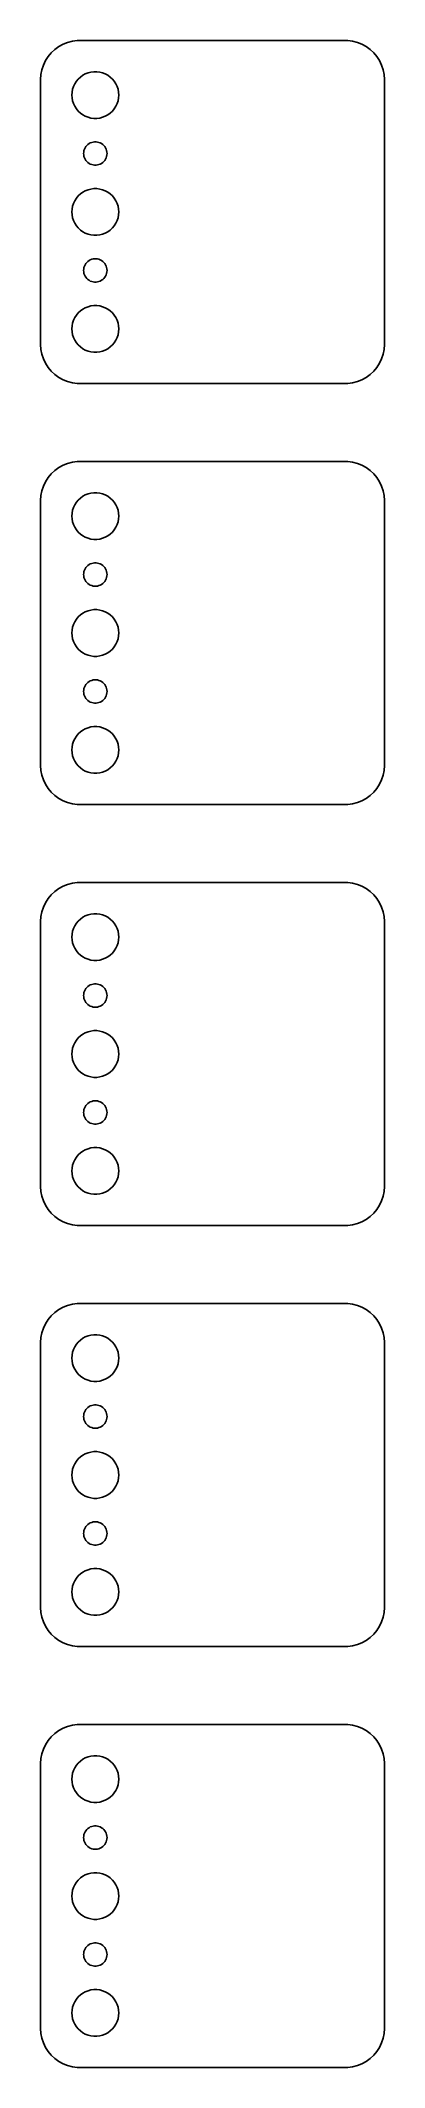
# Model space of a CAD drawing. Header units: metres. Extents: x -22 to 22, y 248 to 508.
import ezdxf

# ---------------------------------------------------------------- set-up
doc = ezdxf.new("R2010")
doc.units = ezdxf.units.M

msp = doc.modelspace()

# ---------------------------------------------------------------- linework, layer by layer
for p, q in [((-19.6791, 507.222), (-20.1871, 506.853)), ((-19.1289, 507.524), (-19.6791, 507.222)), ((-18.5451, 507.755), (-19.1289, 507.524)), ((-17.9369, 507.911), (-18.5451, 507.755)), ((-17.3139, 507.99), (-17.9369, 507.911)), ((17.3139, 507.99), (-17.3139, 507.99)), ((17.9369, 507.911), (17.3139, 507.99)), ((18.5451, 507.755), (17.9369, 507.911)), ((19.1289, 507.524), (18.5451, 507.755)), ((19.6791, 507.222), (19.1289, 507.524)), ((20.1871, 506.853), (19.6791, 507.222)), ((-21.6489, 504.841), (-21.8429, 504.243)), ((-21.3815, 505.409), (-21.6489, 504.841)), ((-21.0451, 505.939), (-21.3815, 505.409)), ((-20.6448, 506.423), (-21.0451, 505.939)), ((-20.1871, 506.853), (-20.6448, 506.423)), ((20.6448, 506.423), (20.1871, 506.853)), ((21.0451, 505.939), (20.6448, 506.423)), ((21.3815, 505.409), (21.0451, 505.939)), ((21.6489, 504.841), (21.3815, 505.409)), ((21.8429, 504.243), (21.6489, 504.841)), ((-21.9606, 503.627), (-22, 503)), ((-22, 503), (-22, 469)), ((-21.8429, 504.243), (-21.9606, 503.627)), ((-17.9057, 501.746), (-17.7893, 502.104)), ((-17.7893, 502.104), (-17.6289, 502.445)), ((-17.6289, 502.445), (-17.427, 502.763)), ((-17.427, 502.763), (-17.1869, 503.054)), ((-17.1869, 503.054), (-16.9123, 503.312)), ((-16.9123, 503.312), (-16.6075, 503.533)), ((-16.6075, 503.533), (-16.2773, 503.714)), ((-16.2773, 503.714), (-15.927, 503.853)), ((-15.927, 503.853), (-15.5621, 503.947)), ((-15.5621, 503.947), (-15.1884, 503.994)), ((-15.1884, 503.994), (-14.8116, 503.994)), ((-14.8116, 503.994), (-14.4379, 503.947)), ((-14.4379, 503.947), (-14.0729, 503.853)), ((-14.0729, 503.853), (-13.7227, 503.714)), ((-13.7227, 503.714), (-13.3925, 503.533)), ((-13.3925, 503.533), (-13.0877, 503.312)), ((-13.0877, 503.312), (-12.8131, 503.054)), ((-12.8131, 503.054), (-12.5729, 502.763)), ((-12.5729, 502.763), (-12.3711, 502.445)), ((-12.3711, 502.445), (-12.2107, 502.104)), ((-12.2107, 502.104), (-12.0942, 501.746)), ((21.9606, 503.627), (21.8429, 504.243)), ((22, 503), (21.9606, 503.627)), ((22, 469), (22, 503)), ((-18, 501), (-17.9763, 501.376)), ((-17.9763, 500.624), (-18, 501)), ((-17.9763, 501.376), (-17.9057, 501.746)), ((-17.9057, 500.254), (-17.9763, 500.624)), ((-17.7893, 499.896), (-17.9057, 500.254)), ((-17.6289, 499.555), (-17.7893, 499.896)), ((-17.427, 499.237), (-17.6289, 499.555)), ((-17.1869, 498.946), (-17.427, 499.237)), ((-12.5729, 499.237), (-12.8131, 498.946)), ((-12.3711, 499.555), (-12.5729, 499.237)), ((-12.2107, 499.896), (-12.3711, 499.555)), ((-12.0942, 500.254), (-12.2107, 499.896)), ((-12.0942, 501.746), (-12.0237, 501.376)), ((-12.0237, 500.624), (-12.0942, 500.254)), ((-12.0237, 501.376), (-12, 501)), ((-12, 501), (-12.0237, 500.624)), ((-16.9123, 498.688), (-17.1869, 498.946)), ((-16.6075, 498.467), (-16.9123, 498.688)), ((-16.2773, 498.286), (-16.6075, 498.467)), ((-15.927, 498.147), (-16.2773, 498.286)), ((-15.5621, 498.053), (-15.927, 498.147)), ((-15.1884, 498.006), (-15.5621, 498.053)), ((-14.8116, 498.006), (-15.1884, 498.006)), ((-14.4379, 498.053), (-14.8116, 498.006)), ((-14.0729, 498.147), (-14.4379, 498.053)), ((-13.7227, 498.286), (-14.0729, 498.147)), ((-13.3925, 498.467), (-13.7227, 498.286)), ((-13.0877, 498.688), (-13.3925, 498.467)), ((-12.8131, 498.946), (-13.0877, 498.688)), ((-16.4529, 493.873), (-16.3947, 494.052)), ((-16.3947, 494.052), (-16.3145, 494.223)), ((-16.3145, 494.223), (-16.2135, 494.382)), ((-16.2135, 494.382), (-16.0934, 494.527)), ((-16.0934, 494.527), (-15.9561, 494.656)), ((-15.9561, 494.656), (-15.8037, 494.766)), ((-15.8037, 494.766), (-15.6387, 494.857)), ((-15.6387, 494.857), (-15.4635, 494.927)), ((-15.4635, 494.927), (-15.2811, 494.973)), ((-15.2811, 494.973), (-15.0942, 494.997)), ((-15.0942, 494.997), (-14.9058, 494.997)), ((-14.9058, 494.997), (-14.7189, 494.973)), ((-14.7189, 494.973), (-14.5365, 494.927)), ((-14.5365, 494.927), (-14.3613, 494.857)), ((-14.3613, 494.857), (-14.1963, 494.766)), ((-14.1963, 494.766), (-14.0439, 494.656)), ((-14.0439, 494.656), (-13.9065, 494.527)), ((-13.9065, 494.527), (-13.7865, 494.382)), ((-13.7865, 494.382), (-13.6855, 494.223)), ((-13.6855, 494.223), (-13.6053, 494.052)), ((-13.6053, 494.052), (-13.5471, 493.873)), ((-16.5, 493.5), (-16.4882, 493.688)), ((-16.4882, 493.312), (-16.5, 493.5)), ((-16.4882, 493.688), (-16.4529, 493.873)), ((-16.4529, 493.127), (-16.4882, 493.312)), ((-16.3947, 492.948), (-16.4529, 493.127)), ((-16.3145, 492.777), (-16.3947, 492.948)), ((-16.2135, 492.618), (-16.3145, 492.777)), ((-16.0934, 492.473), (-16.2135, 492.618)), ((-15.9561, 492.344), (-16.0934, 492.473)), ((-15.8037, 492.234), (-15.9561, 492.344)), ((-15.6387, 492.143), (-15.8037, 492.234)), ((-15.4635, 492.073), (-15.6387, 492.143)), ((-15.2811, 492.027), (-15.4635, 492.073)), ((-15.0942, 492.003), (-15.2811, 492.027)), ((-14.9058, 492.003), (-15.0942, 492.003)), ((-14.7189, 492.027), (-14.9058, 492.003)), ((-14.5365, 492.073), (-14.7189, 492.027)), ((-14.3613, 492.143), (-14.5365, 492.073)), ((-14.1963, 492.234), (-14.3613, 492.143)), ((-14.0439, 492.344), (-14.1963, 492.234)), ((-13.9065, 492.473), (-14.0439, 492.344)), ((-13.7865, 492.618), (-13.9065, 492.473)), ((-13.6855, 492.777), (-13.7865, 492.618)), ((-13.6053, 492.948), (-13.6855, 492.777)), ((-13.5471, 493.127), (-13.6053, 492.948)), ((-13.5471, 493.873), (-13.5118, 493.688)), ((-13.5118, 493.312), (-13.5471, 493.127)), ((-13.5118, 493.688), (-13.5, 493.5)), ((-13.5, 493.5), (-13.5118, 493.312)), ((-16.2773, 488.714), (-15.927, 488.853)), ((-15.927, 488.853), (-15.5621, 488.947)), ((-15.5621, 488.947), (-15.1884, 488.994)), ((-15.1884, 488.994), (-14.8116, 488.994)), ((-14.8116, 488.994), (-14.4379, 488.947)), ((-14.4379, 488.947), (-14.0729, 488.853)), ((-14.0729, 488.853), (-13.7227, 488.714)), ((-18, 486), (-17.9763, 486.376)), ((-17.9763, 486.376), (-17.9057, 486.746)), ((-17.9057, 486.746), (-17.7893, 487.104)), ((-17.7893, 487.104), (-17.6289, 487.445)), ((-17.6289, 487.445), (-17.427, 487.763)), ((-17.427, 487.763), (-17.1869, 488.054)), ((-17.1869, 488.054), (-16.9123, 488.312)), ((-16.9123, 488.312), (-16.6075, 488.533)), ((-16.6075, 488.533), (-16.2773, 488.714)), ((-13.7227, 488.714), (-13.3925, 488.533)), ((-13.3925, 488.533), (-13.0877, 488.312)), ((-13.0877, 488.312), (-12.8131, 488.054)), ((-12.8131, 488.054), (-12.5729, 487.763)), ((-12.5729, 487.763), (-12.3711, 487.445)), ((-12.3711, 487.445), (-12.2107, 487.104)), ((-12.2107, 487.104), (-12.0942, 486.746)), ((-12.0942, 486.746), (-12.0237, 486.376)), ((-12.0237, 486.376), (-12, 486)), ((-17.9763, 485.624), (-18, 486)), ((-17.9057, 485.254), (-17.9763, 485.624)), ((-17.7893, 484.896), (-17.9057, 485.254)), ((-17.6289, 484.555), (-17.7893, 484.896)), ((-17.427, 484.237), (-17.6289, 484.555)), ((-17.1869, 483.946), (-17.427, 484.237)), ((-16.9123, 483.688), (-17.1869, 483.946)), ((-16.6075, 483.467), (-16.9123, 483.688)), ((-13.0877, 483.688), (-13.3925, 483.467)), ((-12.8131, 483.946), (-13.0877, 483.688)), ((-12.5729, 484.237), (-12.8131, 483.946)), ((-12.3711, 484.555), (-12.5729, 484.237)), ((-12.2107, 484.896), (-12.3711, 484.555)), ((-12.0942, 485.254), (-12.2107, 484.896)), ((-12.0237, 485.624), (-12.0942, 485.254)), ((-12, 486), (-12.0237, 485.624)), ((-16.2773, 483.286), (-16.6075, 483.467)), ((-15.927, 483.147), (-16.2773, 483.286)), ((-15.5621, 483.053), (-15.927, 483.147)), ((-15.1884, 483.006), (-15.5621, 483.053)), ((-14.8116, 483.006), (-15.1884, 483.006)), ((-14.4379, 483.053), (-14.8116, 483.006)), ((-14.0729, 483.147), (-14.4379, 483.053)), ((-13.7227, 483.286), (-14.0729, 483.147)), ((-13.3925, 483.467), (-13.7227, 483.286)), ((-16.5, 478.5), (-16.4882, 478.688)), ((-16.4882, 478.312), (-16.5, 478.5)), ((-16.4882, 478.688), (-16.4529, 478.873)), ((-16.4529, 478.873), (-16.3947, 479.052)), ((-16.3947, 479.052), (-16.3145, 479.223)), ((-16.3145, 479.223), (-16.2135, 479.382)), ((-16.2135, 479.382), (-16.0934, 479.527)), ((-16.0934, 479.527), (-15.9561, 479.656)), ((-15.9561, 479.656), (-15.8037, 479.766)), ((-15.8037, 479.766), (-15.6387, 479.857)), ((-15.6387, 479.857), (-15.4635, 479.927)), ((-15.4635, 479.927), (-15.2811, 479.973)), ((-15.2811, 479.973), (-15.0942, 479.997)), ((-15.0942, 479.997), (-14.9058, 479.997)), ((-14.9058, 479.997), (-14.7189, 479.973)), ((-14.7189, 479.973), (-14.5365, 479.927)), ((-14.5365, 479.927), (-14.3613, 479.857)), ((-14.3613, 479.857), (-14.1963, 479.766)), ((-14.1963, 479.766), (-14.0439, 479.656)), ((-14.0439, 479.656), (-13.9065, 479.527)), ((-13.9065, 479.527), (-13.7865, 479.382)), ((-13.7865, 479.382), (-13.6855, 479.223)), ((-13.6855, 479.223), (-13.6053, 479.052)), ((-13.6053, 479.052), (-13.5471, 478.873)), ((-13.5471, 478.873), (-13.5118, 478.688)), ((-13.5118, 478.688), (-13.5, 478.5)), ((-13.5, 478.5), (-13.5118, 478.312)), ((-16.4529, 478.127), (-16.4882, 478.312)), ((-16.3947, 477.948), (-16.4529, 478.127)), ((-16.3145, 477.777), (-16.3947, 477.948)), ((-16.2135, 477.618), (-16.3145, 477.777)), ((-16.0934, 477.473), (-16.2135, 477.618)), ((-15.9561, 477.344), (-16.0934, 477.473)), ((-15.8037, 477.234), (-15.9561, 477.344)), ((-15.6387, 477.143), (-15.8037, 477.234)), ((-15.4635, 477.073), (-15.6387, 477.143)), ((-15.2811, 477.027), (-15.4635, 477.073)), ((-15.0942, 477.003), (-15.2811, 477.027)), ((-14.9058, 477.003), (-15.0942, 477.003)), ((-14.7189, 477.027), (-14.9058, 477.003)), ((-14.5365, 477.073), (-14.7189, 477.027)), ((-14.3613, 477.143), (-14.5365, 477.073)), ((-14.1963, 477.234), (-14.3613, 477.143)), ((-14.0439, 477.344), (-14.1963, 477.234)), ((-13.9065, 477.473), (-14.0439, 477.344)), ((-13.7865, 477.618), (-13.9065, 477.473)), ((-13.6855, 477.777), (-13.7865, 477.618)), ((-13.6053, 477.948), (-13.6855, 477.777)), ((-13.5471, 478.127), (-13.6053, 477.948)), ((-13.5118, 478.312), (-13.5471, 478.127)), ((-17.1869, 473.054), (-16.9123, 473.312)), ((-16.9123, 473.312), (-16.6075, 473.533)), ((-16.6075, 473.533), (-16.2773, 473.714)), ((-16.2773, 473.714), (-15.927, 473.853)), ((-15.927, 473.853), (-15.5621, 473.947)), ((-15.5621, 473.947), (-15.1884, 473.994)), ((-15.1884, 473.994), (-14.8116, 473.994)), ((-14.8116, 473.994), (-14.4379, 473.947)), ((-14.4379, 473.947), (-14.0729, 473.853)), ((-14.0729, 473.853), (-13.7227, 473.714)), ((-13.7227, 473.714), (-13.3925, 473.533)), ((-13.3925, 473.533), (-13.0877, 473.312)), ((-13.0877, 473.312), (-12.8131, 473.054)), ((-18, 471), (-17.9763, 471.376)), ((-17.9763, 470.624), (-18, 471)), ((-17.9763, 471.376), (-17.9057, 471.746)), ((-17.9057, 470.254), (-17.9763, 470.624)), ((-17.9057, 471.746), (-17.7893, 472.104)), ((-17.7893, 472.104), (-17.6289, 472.445)), ((-17.6289, 472.445), (-17.427, 472.763)), ((-17.427, 472.763), (-17.1869, 473.054)), ((-12.8131, 473.054), (-12.5729, 472.763)), ((-12.5729, 472.763), (-12.3711, 472.445)), ((-12.3711, 472.445), (-12.2107, 472.104)), ((-12.2107, 472.104), (-12.0942, 471.746)), ((-12.0942, 471.746), (-12.0237, 471.376)), ((-12.0237, 470.624), (-12.0942, 470.254)), ((-12.0237, 471.376), (-12, 471)), ((-12, 471), (-12.0237, 470.624)), ((-22, 469), (-21.9606, 468.373)), ((-21.9606, 468.373), (-21.8429, 467.757)), ((-17.7893, 469.896), (-17.9057, 470.254)), ((-17.6289, 469.555), (-17.7893, 469.896)), ((-17.427, 469.237), (-17.6289, 469.555)), ((-17.1869, 468.946), (-17.427, 469.237)), ((-16.9123, 468.688), (-17.1869, 468.946)), ((-16.6075, 468.467), (-16.9123, 468.688)), ((-16.2773, 468.286), (-16.6075, 468.467)), ((-15.927, 468.147), (-16.2773, 468.286)), ((-15.5621, 468.053), (-15.927, 468.147)), ((-15.1884, 468.006), (-15.5621, 468.053)), ((-14.8116, 468.006), (-15.1884, 468.006)), ((-14.4379, 468.053), (-14.8116, 468.006)), ((-14.0729, 468.147), (-14.4379, 468.053)), ((-13.7227, 468.286), (-14.0729, 468.147)), ((-13.3925, 468.467), (-13.7227, 468.286)), ((-13.0877, 468.688), (-13.3925, 468.467)), ((-12.8131, 468.946), (-13.0877, 468.688)), ((-12.5729, 469.237), (-12.8131, 468.946)), ((-12.3711, 469.555), (-12.5729, 469.237)), ((-12.2107, 469.896), (-12.3711, 469.555)), ((-12.0942, 470.254), (-12.2107, 469.896)), ((21.8429, 467.757), (21.9606, 468.373)), ((21.9606, 468.373), (22, 469)), ((-21.8429, 467.757), (-21.6489, 467.159)), ((-21.6489, 467.159), (-21.3815, 466.591)), ((-21.3815, 466.591), (-21.0451, 466.061)), ((-21.0451, 466.061), (-20.6448, 465.577)), ((-20.6448, 465.577), (-20.1871, 465.147)), ((20.1871, 465.147), (20.6448, 465.577)), ((20.6448, 465.577), (21.0451, 466.061)), ((21.0451, 466.061), (21.3815, 466.591)), ((21.3815, 466.591), (21.6489, 467.159)), ((21.6489, 467.159), (21.8429, 467.757)), ((-20.1871, 465.147), (-19.6791, 464.778)), ((-19.6791, 464.778), (-19.1289, 464.476)), ((-19.1289, 464.476), (-18.5451, 464.245)), ((-18.5451, 464.245), (-17.9369, 464.089)), ((-17.9369, 464.089), (-17.3139, 464.01)), ((-17.3139, 464.01), (17.3139, 464.01)), ((17.3139, 464.01), (17.9369, 464.089)), ((17.9369, 464.089), (18.5451, 464.245)), ((18.5451, 464.245), (19.1289, 464.476)), ((19.1289, 464.476), (19.6791, 464.778)), ((19.6791, 464.778), (20.1871, 465.147)), ((-20.6448, 452.423), (-21.0451, 451.939)), ((-20.1871, 452.853), (-20.6448, 452.423)), ((-19.6791, 453.222), (-20.1871, 452.853)), ((-19.1289, 453.524), (-19.6791, 453.222)), ((-18.5451, 453.755), (-19.1289, 453.524)), ((-17.9369, 453.911), (-18.5451, 453.755)), ((-17.3139, 453.99), (-17.9369, 453.911)), ((17.3139, 453.99), (-17.3139, 453.99)), ((17.9369, 453.911), (17.3139, 453.99)), ((18.5451, 453.755), (17.9369, 453.911)), ((19.1289, 453.524), (18.5451, 453.755)), ((19.6791, 453.222), (19.1289, 453.524)), ((20.1871, 452.853), (19.6791, 453.222)), ((20.6448, 452.423), (20.1871, 452.853)), ((21.0451, 451.939), (20.6448, 452.423)), ((-21.8429, 450.243), (-21.9606, 449.627)), ((-21.6489, 450.841), (-21.8429, 450.243)), ((-21.3815, 451.409), (-21.6489, 450.841)), ((-21.0451, 451.939), (-21.3815, 451.409)), ((-16.2773, 449.714), (-15.927, 449.853)), ((-15.927, 449.853), (-15.5621, 449.947)), ((-15.5621, 449.947), (-15.1884, 449.994)), ((-15.1884, 449.994), (-14.8116, 449.994)), ((-14.8116, 449.994), (-14.4379, 449.947)), ((-14.4379, 449.947), (-14.0729, 449.853)), ((-14.0729, 449.853), (-13.7227, 449.714)), ((21.3815, 451.409), (21.0451, 451.939)), ((21.6489, 450.841), (21.3815, 451.409)), ((21.8429, 450.243), (21.6489, 450.841)), ((21.9606, 449.627), (21.8429, 450.243)), ((-21.9606, 449.627), (-22, 449)), ((-22, 449), (-22, 415)), ((-18, 447), (-17.9763, 447.376)), ((-17.9763, 447.376), (-17.9057, 447.746)), ((-17.9057, 447.746), (-17.7893, 448.104)), ((-17.7893, 448.104), (-17.6289, 448.445)), ((-17.6289, 448.445), (-17.427, 448.763)), ((-17.427, 448.763), (-17.1869, 449.054)), ((-17.1869, 449.054), (-16.9123, 449.312)), ((-16.9123, 449.312), (-16.6075, 449.533)), ((-16.6075, 449.533), (-16.2773, 449.714)), ((-13.7227, 449.714), (-13.3925, 449.533)), ((-13.3925, 449.533), (-13.0877, 449.312)), ((-13.0877, 449.312), (-12.8131, 449.054)), ((-12.8131, 449.054), (-12.5729, 448.763)), ((-12.5729, 448.763), (-12.3711, 448.445)), ((-12.3711, 448.445), (-12.2107, 448.104)), ((-12.2107, 448.104), (-12.0942, 447.746)), ((-12.0942, 447.746), (-12.0237, 447.376)), ((-12.0237, 447.376), (-12, 447)), ((22, 449), (21.9606, 449.627)), ((22, 415), (22, 449)), ((-17.9763, 446.624), (-18, 447)), ((-17.9057, 446.254), (-17.9763, 446.624)), ((-17.7893, 445.896), (-17.9057, 446.254)), ((-17.6289, 445.555), (-17.7893, 445.896)), ((-17.427, 445.237), (-17.6289, 445.555)), ((-17.1869, 444.946), (-17.427, 445.237)), ((-16.9123, 444.688), (-17.1869, 444.946)), ((-16.6075, 444.467), (-16.9123, 444.688)), ((-13.0877, 444.688), (-13.3925, 444.467)), ((-12.8131, 444.946), (-13.0877, 444.688)), ((-12.5729, 445.237), (-12.8131, 444.946)), ((-12.3711, 445.555), (-12.5729, 445.237)), ((-12.2107, 445.896), (-12.3711, 445.555)), ((-12.0942, 446.254), (-12.2107, 445.896)), ((-12.0237, 446.624), (-12.0942, 446.254)), ((-12, 447), (-12.0237, 446.624)), ((-16.2773, 444.286), (-16.6075, 444.467)), ((-15.927, 444.147), (-16.2773, 444.286)), ((-15.5621, 444.053), (-15.927, 444.147)), ((-15.1884, 444.006), (-15.5621, 444.053)), ((-14.8116, 444.006), (-15.1884, 444.006)), ((-14.4379, 444.053), (-14.8116, 444.006)), ((-14.0729, 444.147), (-14.4379, 444.053)), ((-13.7227, 444.286), (-14.0729, 444.147)), ((-13.3925, 444.467), (-13.7227, 444.286)), ((-16.5, 439.5), (-16.4882, 439.688)), ((-16.4882, 439.312), (-16.5, 439.5)), ((-16.4882, 439.688), (-16.4529, 439.873)), ((-16.4529, 439.873), (-16.3947, 440.052)), ((-16.3947, 440.052), (-16.3145, 440.223)), ((-16.3145, 440.223), (-16.2135, 440.382)), ((-16.2135, 440.382), (-16.0934, 440.527)), ((-16.0934, 440.527), (-15.9561, 440.656)), ((-15.9561, 440.656), (-15.8037, 440.766)), ((-15.8037, 440.766), (-15.6387, 440.857)), ((-15.6387, 440.857), (-15.4635, 440.927)), ((-15.4635, 440.927), (-15.2811, 440.973)), ((-15.2811, 440.973), (-15.0942, 440.997)), ((-15.0942, 440.997), (-14.9058, 440.997)), ((-14.9058, 440.997), (-14.7189, 440.973)), ((-14.7189, 440.973), (-14.5365, 440.927)), ((-14.5365, 440.927), (-14.3613, 440.857)), ((-14.3613, 440.857), (-14.1963, 440.766)), ((-14.1963, 440.766), (-14.0439, 440.656)), ((-14.0439, 440.656), (-13.9065, 440.527)), ((-13.9065, 440.527), (-13.7865, 440.382)), ((-13.7865, 440.382), (-13.6855, 440.223)), ((-13.6855, 440.223), (-13.6053, 440.052)), ((-13.6053, 440.052), (-13.5471, 439.873)), ((-13.5471, 439.873), (-13.5118, 439.688)), ((-13.5118, 439.688), (-13.5, 439.5)), ((-13.5, 439.5), (-13.5118, 439.312)), ((-16.4529, 439.127), (-16.4882, 439.312)), ((-16.3947, 438.948), (-16.4529, 439.127)), ((-16.3145, 438.777), (-16.3947, 438.948)), ((-16.2135, 438.618), (-16.3145, 438.777)), ((-16.0934, 438.473), (-16.2135, 438.618)), ((-15.9561, 438.344), (-16.0934, 438.473)), ((-15.8037, 438.234), (-15.9561, 438.344)), ((-15.6387, 438.143), (-15.8037, 438.234)), ((-15.4635, 438.073), (-15.6387, 438.143)), ((-15.2811, 438.027), (-15.4635, 438.073)), ((-15.0942, 438.003), (-15.2811, 438.027)), ((-14.9058, 438.003), (-15.0942, 438.003)), ((-14.7189, 438.027), (-14.9058, 438.003)), ((-14.5365, 438.073), (-14.7189, 438.027)), ((-14.3613, 438.143), (-14.5365, 438.073)), ((-14.1963, 438.234), (-14.3613, 438.143)), ((-14.0439, 438.344), (-14.1963, 438.234)), ((-13.9065, 438.473), (-14.0439, 438.344)), ((-13.7865, 438.618), (-13.9065, 438.473)), ((-13.6855, 438.777), (-13.7865, 438.618)), ((-13.6053, 438.948), (-13.6855, 438.777)), ((-13.5471, 439.127), (-13.6053, 438.948)), ((-13.5118, 439.312), (-13.5471, 439.127)), ((-17.1869, 434.054), (-16.9123, 434.312)), ((-16.9123, 434.312), (-16.6075, 434.533)), ((-16.6075, 434.533), (-16.2773, 434.714)), ((-16.2773, 434.714), (-15.927, 434.853)), ((-15.927, 434.853), (-15.5621, 434.947)), ((-15.5621, 434.947), (-15.1884, 434.994)), ((-15.1884, 434.994), (-14.8116, 434.994)), ((-14.8116, 434.994), (-14.4379, 434.947)), ((-14.4379, 434.947), (-14.0729, 434.853)), ((-14.0729, 434.853), (-13.7227, 434.714)), ((-13.7227, 434.714), (-13.3925, 434.533)), ((-13.3925, 434.533), (-13.0877, 434.312)), ((-13.0877, 434.312), (-12.8131, 434.054)), ((-18, 432), (-17.9763, 432.376)), ((-17.9763, 431.624), (-18, 432)), ((-17.9763, 432.376), (-17.9057, 432.746)), ((-17.9057, 431.254), (-17.9763, 431.624)), ((-17.9057, 432.746), (-17.7893, 433.104)), ((-17.7893, 433.104), (-17.6289, 433.445)), ((-17.6289, 433.445), (-17.427, 433.763)), ((-17.427, 433.763), (-17.1869, 434.054)), ((-12.8131, 434.054), (-12.5729, 433.763)), ((-12.5729, 433.763), (-12.3711, 433.445)), ((-12.3711, 433.445), (-12.2107, 433.104)), ((-12.2107, 433.104), (-12.0942, 432.746)), ((-12.0942, 432.746), (-12.0237, 432.376)), ((-12.0237, 431.624), (-12.0942, 431.254)), ((-12.0237, 432.376), (-12, 432)), ((-12, 432), (-12.0237, 431.624)), ((-17.7893, 430.896), (-17.9057, 431.254)), ((-17.6289, 430.555), (-17.7893, 430.896)), ((-17.427, 430.237), (-17.6289, 430.555)), ((-17.1869, 429.946), (-17.427, 430.237)), ((-16.9123, 429.688), (-17.1869, 429.946)), ((-16.6075, 429.467), (-16.9123, 429.688)), ((-16.2773, 429.286), (-16.6075, 429.467)), ((-15.927, 429.147), (-16.2773, 429.286)), ((-15.5621, 429.053), (-15.927, 429.147)), ((-15.1884, 429.006), (-15.5621, 429.053)), ((-14.8116, 429.006), (-15.1884, 429.006)), ((-14.4379, 429.053), (-14.8116, 429.006)), ((-14.0729, 429.147), (-14.4379, 429.053)), ((-13.7227, 429.286), (-14.0729, 429.147)), ((-13.3925, 429.467), (-13.7227, 429.286)), ((-13.0877, 429.688), (-13.3925, 429.467)), ((-12.8131, 429.946), (-13.0877, 429.688)), ((-12.5729, 430.237), (-12.8131, 429.946)), ((-12.3711, 430.555), (-12.5729, 430.237)), ((-12.2107, 430.896), (-12.3711, 430.555)), ((-12.0942, 431.254), (-12.2107, 430.896)), ((-16.5, 424.5), (-16.4882, 424.688)), ((-16.4882, 424.312), (-16.5, 424.5)), ((-16.4882, 424.688), (-16.4529, 424.873)), ((-16.4529, 424.127), (-16.4882, 424.312)), ((-16.4529, 424.873), (-16.3947, 425.052)), ((-16.3947, 423.948), (-16.4529, 424.127)), ((-16.3947, 425.052), (-16.3145, 425.223)), ((-16.3145, 423.777), (-16.3947, 423.948)), ((-16.3145, 425.223), (-16.2135, 425.382)), ((-16.2135, 423.618), (-16.3145, 423.777)), ((-16.2135, 425.382), (-16.0934, 425.527)), ((-16.0934, 425.527), (-15.9561, 425.656)), ((-15.9561, 425.656), (-15.8037, 425.766)), ((-15.8037, 425.766), (-15.6387, 425.857)), ((-15.6387, 425.857), (-15.4635, 425.927)), ((-15.4635, 425.927), (-15.2811, 425.973)), ((-15.2811, 425.973), (-15.0942, 425.997)), ((-15.0942, 425.997), (-14.9058, 425.997)), ((-14.9058, 425.997), (-14.7189, 425.973)), ((-14.7189, 425.973), (-14.5365, 425.927)), ((-14.5365, 425.927), (-14.3613, 425.857)), ((-14.3613, 425.857), (-14.1963, 425.766)), ((-14.1963, 425.766), (-14.0439, 425.656)), ((-14.0439, 425.656), (-13.9065, 425.527)), ((-13.9065, 425.527), (-13.7865, 425.382)), ((-13.7865, 425.382), (-13.6855, 425.223)), ((-13.6855, 423.777), (-13.7865, 423.618)), ((-13.6855, 425.223), (-13.6053, 425.052)), ((-13.6053, 423.948), (-13.6855, 423.777)), ((-13.6053, 425.052), (-13.5471, 424.873)), ((-13.5471, 424.127), (-13.6053, 423.948)), ((-13.5471, 424.873), (-13.5118, 424.688)), ((-13.5118, 424.312), (-13.5471, 424.127)), ((-13.5118, 424.688), (-13.5, 424.5)), ((-13.5, 424.5), (-13.5118, 424.312)), ((-16.0934, 423.473), (-16.2135, 423.618)), ((-15.9561, 423.344), (-16.0934, 423.473)), ((-15.8037, 423.234), (-15.9561, 423.344)), ((-15.6387, 423.143), (-15.8037, 423.234)), ((-15.4635, 423.073), (-15.6387, 423.143)), ((-15.2811, 423.027), (-15.4635, 423.073)), ((-15.0942, 423.003), (-15.2811, 423.027)), ((-14.9058, 423.003), (-15.0942, 423.003)), ((-14.7189, 423.027), (-14.9058, 423.003)), ((-14.5365, 423.073), (-14.7189, 423.027)), ((-14.3613, 423.143), (-14.5365, 423.073)), ((-14.1963, 423.234), (-14.3613, 423.143)), ((-14.0439, 423.344), (-14.1963, 423.234)), ((-13.9065, 423.473), (-14.0439, 423.344)), ((-13.7865, 423.618), (-13.9065, 423.473)), ((-17.6289, 418.445), (-17.427, 418.763)), ((-17.427, 418.763), (-17.1869, 419.054)), ((-17.1869, 419.054), (-16.9123, 419.312)), ((-16.9123, 419.312), (-16.6075, 419.533)), ((-16.6075, 419.533), (-16.2773, 419.714)), ((-16.2773, 419.714), (-15.927, 419.853)), ((-15.927, 419.853), (-15.5621, 419.947)), ((-15.5621, 419.947), (-15.1884, 419.994)), ((-15.1884, 419.994), (-14.8116, 419.994)), ((-14.8116, 419.994), (-14.4379, 419.947)), ((-14.4379, 419.947), (-14.0729, 419.853)), ((-14.0729, 419.853), (-13.7227, 419.714)), ((-13.7227, 419.714), (-13.3925, 419.533)), ((-13.3925, 419.533), (-13.0877, 419.312)), ((-13.0877, 419.312), (-12.8131, 419.054)), ((-12.8131, 419.054), (-12.5729, 418.763)), ((-12.5729, 418.763), (-12.3711, 418.445)), ((-18, 417), (-17.9763, 417.376)), ((-17.9763, 416.624), (-18, 417)), ((-17.9763, 417.376), (-17.9057, 417.746)), ((-17.9057, 416.254), (-17.9763, 416.624)), ((-17.9057, 417.746), (-17.7893, 418.104)), ((-17.7893, 415.896), (-17.9057, 416.254)), ((-17.7893, 418.104), (-17.6289, 418.445)), ((-12.3711, 418.445), (-12.2107, 418.104)), ((-12.2107, 418.104), (-12.0942, 417.746)), ((-12.0942, 416.254), (-12.2107, 415.896)), ((-12.0942, 417.746), (-12.0237, 417.376)), ((-12.0237, 416.624), (-12.0942, 416.254)), ((-12.0237, 417.376), (-12, 417)), ((-12, 417), (-12.0237, 416.624)), ((-22, 415), (-21.9606, 414.373)), ((-21.9606, 414.373), (-21.8429, 413.757)), ((-21.8429, 413.757), (-21.6489, 413.159)), ((-17.6289, 415.555), (-17.7893, 415.896)), ((-17.427, 415.237), (-17.6289, 415.555)), ((-17.1869, 414.946), (-17.427, 415.237)), ((-16.9123, 414.688), (-17.1869, 414.946)), ((-16.6075, 414.467), (-16.9123, 414.688)), ((-16.2773, 414.286), (-16.6075, 414.467)), ((-15.927, 414.147), (-16.2773, 414.286)), ((-15.5621, 414.053), (-15.927, 414.147)), ((-15.1884, 414.006), (-15.5621, 414.053)), ((-14.8116, 414.006), (-15.1884, 414.006)), ((-14.4379, 414.053), (-14.8116, 414.006)), ((-14.0729, 414.147), (-14.4379, 414.053)), ((-13.7227, 414.286), (-14.0729, 414.147)), ((-13.3925, 414.467), (-13.7227, 414.286)), ((-13.0877, 414.688), (-13.3925, 414.467)), ((-12.8131, 414.946), (-13.0877, 414.688)), ((-12.5729, 415.237), (-12.8131, 414.946)), ((-12.3711, 415.555), (-12.5729, 415.237)), ((-12.2107, 415.896), (-12.3711, 415.555)), ((21.6489, 413.159), (21.8429, 413.757)), ((21.8429, 413.757), (21.9606, 414.373)), ((21.9606, 414.373), (22, 415)), ((-21.6489, 413.159), (-21.3815, 412.591)), ((-21.3815, 412.591), (-21.0451, 412.061)), ((-21.0451, 412.061), (-20.6448, 411.577)), ((-20.6448, 411.577), (-20.1871, 411.147)), ((-20.1871, 411.147), (-19.6791, 410.778)), ((-19.6791, 410.778), (-19.1289, 410.476)), ((19.1289, 410.476), (19.6791, 410.778)), ((19.6791, 410.778), (20.1871, 411.147)), ((20.1871, 411.147), (20.6448, 411.577)), ((20.6448, 411.577), (21.0451, 412.061)), ((21.0451, 412.061), (21.3815, 412.591)), ((21.3815, 412.591), (21.6489, 413.159)), ((-19.1289, 410.476), (-18.5451, 410.245)), ((-18.5451, 410.245), (-17.9369, 410.089)), ((-17.9369, 410.089), (-17.3139, 410.01)), ((-17.3139, 410.01), (17.3139, 410.01)), ((17.3139, 410.01), (17.9369, 410.089)), ((17.9369, 410.089), (18.5451, 410.245)), ((18.5451, 410.245), (19.1289, 410.476)), ((-21.0451, 397.939), (-21.3815, 397.409)), ((-20.6448, 398.423), (-21.0451, 397.939)), ((-20.1871, 398.853), (-20.6448, 398.423)), ((-19.6791, 399.222), (-20.1871, 398.853)), ((-19.1289, 399.524), (-19.6791, 399.222)), ((-18.5451, 399.755), (-19.1289, 399.524)), ((-17.9369, 399.911), (-18.5451, 399.755)), ((-17.3139, 399.99), (-17.9369, 399.911)), ((17.3139, 399.99), (-17.3139, 399.99)), ((17.9369, 399.911), (17.3139, 399.99)), ((18.5451, 399.755), (17.9369, 399.911)), ((19.1289, 399.524), (18.5451, 399.755)), ((19.6791, 399.222), (19.1289, 399.524)), ((20.1871, 398.853), (19.6791, 399.222)), ((20.6448, 398.423), (20.1871, 398.853)), ((21.0451, 397.939), (20.6448, 398.423)), ((21.3815, 397.409), (21.0451, 397.939)), ((-21.9606, 395.627), (-22, 395)), ((-21.8429, 396.243), (-21.9606, 395.627)), ((-21.6489, 396.841), (-21.8429, 396.243)), ((-21.3815, 397.409), (-21.6489, 396.841)), ((-17.1869, 395.054), (-16.9123, 395.312)), ((-16.9123, 395.312), (-16.6075, 395.533)), ((-16.6075, 395.533), (-16.2773, 395.714)), ((-16.2773, 395.714), (-15.927, 395.853)), ((-15.927, 395.853), (-15.5621, 395.947)), ((-15.5621, 395.947), (-15.1884, 395.994)), ((-15.1884, 395.994), (-14.8116, 395.994)), ((-14.8116, 395.994), (-14.4379, 395.947)), ((-14.4379, 395.947), (-14.0729, 395.853)), ((-14.0729, 395.853), (-13.7227, 395.714)), ((-13.7227, 395.714), (-13.3925, 395.533)), ((-13.3925, 395.533), (-13.0877, 395.312)), ((-13.0877, 395.312), (-12.8131, 395.054)), ((21.6489, 396.841), (21.3815, 397.409)), ((21.8429, 396.243), (21.6489, 396.841)), ((21.9606, 395.627), (21.8429, 396.243)), ((22, 395), (21.9606, 395.627)), ((-22, 395), (-22, 361)), ((-18, 393), (-17.9763, 393.376)), ((-17.9763, 392.624), (-18, 393)), ((-17.9763, 393.376), (-17.9057, 393.746)), ((-17.9057, 392.254), (-17.9763, 392.624)), ((-17.9057, 393.746), (-17.7893, 394.104)), ((-17.7893, 394.104), (-17.6289, 394.445)), ((-17.6289, 394.445), (-17.427, 394.763)), ((-17.427, 394.763), (-17.1869, 395.054)), ((-12.8131, 395.054), (-12.5729, 394.763)), ((-12.5729, 394.763), (-12.3711, 394.445)), ((-12.3711, 394.445), (-12.2107, 394.104)), ((-12.2107, 394.104), (-12.0942, 393.746)), ((-12.0942, 393.746), (-12.0237, 393.376)), ((-12.0237, 392.624), (-12.0942, 392.254)), ((-12.0237, 393.376), (-12, 393)), ((-12, 393), (-12.0237, 392.624)), ((22, 361), (22, 395)), ((-17.7893, 391.896), (-17.9057, 392.254)), ((-17.6289, 391.555), (-17.7893, 391.896)), ((-17.427, 391.237), (-17.6289, 391.555)), ((-17.1869, 390.946), (-17.427, 391.237)), ((-16.9123, 390.688), (-17.1869, 390.946)), ((-16.6075, 390.467), (-16.9123, 390.688)), ((-16.2773, 390.286), (-16.6075, 390.467)), ((-15.927, 390.147), (-16.2773, 390.286)), ((-15.5621, 390.053), (-15.927, 390.147)), ((-15.1884, 390.006), (-15.5621, 390.053)), ((-14.8116, 390.006), (-15.1884, 390.006)), ((-14.4379, 390.053), (-14.8116, 390.006)), ((-14.0729, 390.147), (-14.4379, 390.053)), ((-13.7227, 390.286), (-14.0729, 390.147)), ((-13.3925, 390.467), (-13.7227, 390.286)), ((-13.0877, 390.688), (-13.3925, 390.467)), ((-12.8131, 390.946), (-13.0877, 390.688)), ((-12.5729, 391.237), (-12.8131, 390.946)), ((-12.3711, 391.555), (-12.5729, 391.237)), ((-12.2107, 391.896), (-12.3711, 391.555)), ((-12.0942, 392.254), (-12.2107, 391.896)), ((-16.5, 385.5), (-16.4882, 385.688)), ((-16.4882, 385.312), (-16.5, 385.5)), ((-16.4882, 385.688), (-16.4529, 385.873)), ((-16.4529, 385.127), (-16.4882, 385.312)), ((-16.4529, 385.873), (-16.3947, 386.052)), ((-16.3947, 384.948), (-16.4529, 385.127)), ((-16.3947, 386.052), (-16.3145, 386.223)), ((-16.3145, 384.777), (-16.3947, 384.948)), ((-16.3145, 386.223), (-16.2135, 386.382)), ((-16.2135, 384.618), (-16.3145, 384.777)), ((-16.2135, 386.382), (-16.0934, 386.527)), ((-16.0934, 386.527), (-15.9561, 386.656)), ((-15.9561, 386.656), (-15.8037, 386.766)), ((-15.8037, 386.766), (-15.6387, 386.857)), ((-15.6387, 386.857), (-15.4635, 386.927)), ((-15.4635, 386.927), (-15.2811, 386.973)), ((-15.2811, 386.973), (-15.0942, 386.997)), ((-15.0942, 386.997), (-14.9058, 386.997)), ((-14.9058, 386.997), (-14.7189, 386.973)), ((-14.7189, 386.973), (-14.5365, 386.927)), ((-14.5365, 386.927), (-14.3613, 386.857)), ((-14.3613, 386.857), (-14.1963, 386.766)), ((-14.1963, 386.766), (-14.0439, 386.656)), ((-14.0439, 386.656), (-13.9065, 386.527)), ((-13.9065, 386.527), (-13.7865, 386.382)), ((-13.7865, 386.382), (-13.6855, 386.223)), ((-13.6855, 384.777), (-13.7865, 384.618)), ((-13.6855, 386.223), (-13.6053, 386.052)), ((-13.6053, 384.948), (-13.6855, 384.777)), ((-13.6053, 386.052), (-13.5471, 385.873)), ((-13.5471, 385.127), (-13.6053, 384.948)), ((-13.5471, 385.873), (-13.5118, 385.688)), ((-13.5118, 385.312), (-13.5471, 385.127)), ((-13.5118, 385.688), (-13.5, 385.5)), ((-13.5, 385.5), (-13.5118, 385.312)), ((-16.0934, 384.473), (-16.2135, 384.618)), ((-15.9561, 384.344), (-16.0934, 384.473)), ((-15.8037, 384.234), (-15.9561, 384.344)), ((-15.6387, 384.143), (-15.8037, 384.234)), ((-15.4635, 384.073), (-15.6387, 384.143)), ((-15.2811, 384.027), (-15.4635, 384.073)), ((-15.0942, 384.003), (-15.2811, 384.027)), ((-14.9058, 384.003), (-15.0942, 384.003)), ((-14.7189, 384.027), (-14.9058, 384.003)), ((-14.5365, 384.073), (-14.7189, 384.027)), ((-14.3613, 384.143), (-14.5365, 384.073)), ((-14.1963, 384.234), (-14.3613, 384.143)), ((-14.0439, 384.344), (-14.1963, 384.234)), ((-13.9065, 384.473), (-14.0439, 384.344)), ((-13.7865, 384.618), (-13.9065, 384.473)), ((-17.6289, 379.445), (-17.427, 379.763)), ((-17.427, 379.763), (-17.1869, 380.054)), ((-17.1869, 380.054), (-16.9123, 380.312)), ((-16.9123, 380.312), (-16.6075, 380.533)), ((-16.6075, 380.533), (-16.2773, 380.714)), ((-16.2773, 380.714), (-15.927, 380.853)), ((-15.927, 380.853), (-15.5621, 380.947)), ((-15.5621, 380.947), (-15.1884, 380.994)), ((-15.1884, 380.994), (-14.8116, 380.994)), ((-14.8116, 380.994), (-14.4379, 380.947)), ((-14.4379, 380.947), (-14.0729, 380.853)), ((-14.0729, 380.853), (-13.7227, 380.714)), ((-13.7227, 380.714), (-13.3925, 380.533)), ((-13.3925, 380.533), (-13.0877, 380.312)), ((-13.0877, 380.312), (-12.8131, 380.054)), ((-12.8131, 380.054), (-12.5729, 379.763)), ((-12.5729, 379.763), (-12.3711, 379.445)), ((-18, 378), (-17.9763, 378.376)), ((-17.9763, 377.624), (-18, 378)), ((-17.9763, 378.376), (-17.9057, 378.746)), ((-17.9057, 377.254), (-17.9763, 377.624)), ((-17.9057, 378.746), (-17.7893, 379.104)), ((-17.7893, 376.896), (-17.9057, 377.254)), ((-17.7893, 379.104), (-17.6289, 379.445)), ((-12.3711, 379.445), (-12.2107, 379.104)), ((-12.2107, 379.104), (-12.0942, 378.746)), ((-12.0942, 377.254), (-12.2107, 376.896)), ((-12.0942, 378.746), (-12.0237, 378.376)), ((-12.0237, 377.624), (-12.0942, 377.254)), ((-12.0237, 378.376), (-12, 378)), ((-12, 378), (-12.0237, 377.624)), ((-17.6289, 376.555), (-17.7893, 376.896)), ((-17.427, 376.237), (-17.6289, 376.555)), ((-17.1869, 375.946), (-17.427, 376.237)), ((-16.9123, 375.688), (-17.1869, 375.946)), ((-16.6075, 375.467), (-16.9123, 375.688)), ((-16.2773, 375.286), (-16.6075, 375.467)), ((-15.927, 375.147), (-16.2773, 375.286)), ((-15.5621, 375.053), (-15.927, 375.147)), ((-15.1884, 375.006), (-15.5621, 375.053)), ((-14.8116, 375.006), (-15.1884, 375.006)), ((-14.4379, 375.053), (-14.8116, 375.006)), ((-14.0729, 375.147), (-14.4379, 375.053)), ((-13.7227, 375.286), (-14.0729, 375.147)), ((-13.3925, 375.467), (-13.7227, 375.286)), ((-13.0877, 375.688), (-13.3925, 375.467)), ((-12.8131, 375.946), (-13.0877, 375.688)), ((-12.5729, 376.237), (-12.8131, 375.946)), ((-12.3711, 376.555), (-12.5729, 376.237)), ((-12.2107, 376.896), (-12.3711, 376.555)), ((-15.8037, 371.766), (-15.6387, 371.857)), ((-15.6387, 371.857), (-15.4635, 371.927)), ((-15.4635, 371.927), (-15.2811, 371.973)), ((-15.2811, 371.973), (-15.0942, 371.997)), ((-15.0942, 371.997), (-14.9058, 371.997)), ((-14.9058, 371.997), (-14.7189, 371.973)), ((-14.7189, 371.973), (-14.5365, 371.927)), ((-14.5365, 371.927), (-14.3613, 371.857)), ((-14.3613, 371.857), (-14.1963, 371.766)), ((-16.5, 370.5), (-16.4882, 370.688)), ((-16.4882, 370.312), (-16.5, 370.5)), ((-16.4882, 370.688), (-16.4529, 370.873)), ((-16.4529, 370.127), (-16.4882, 370.312)), ((-16.4529, 370.873), (-16.3947, 371.052)), ((-16.3947, 369.948), (-16.4529, 370.127)), ((-16.3947, 371.052), (-16.3145, 371.223)), ((-16.3145, 369.777), (-16.3947, 369.948)), ((-16.3145, 371.223), (-16.2135, 371.382)), ((-16.2135, 369.618), (-16.3145, 369.777)), ((-16.2135, 371.382), (-16.0934, 371.527)), ((-16.0934, 369.473), (-16.2135, 369.618)), ((-16.0934, 371.527), (-15.9561, 371.656)), ((-15.9561, 369.344), (-16.0934, 369.473)), ((-15.9561, 371.656), (-15.8037, 371.766)), ((-15.8037, 369.234), (-15.9561, 369.344)), ((-15.6387, 369.143), (-15.8037, 369.234)), ((-14.1963, 369.234), (-14.3613, 369.143)), ((-14.1963, 371.766), (-14.0439, 371.656)), ((-14.0439, 369.344), (-14.1963, 369.234)), ((-14.0439, 371.656), (-13.9065, 371.527)), ((-13.9065, 369.473), (-14.0439, 369.344)), ((-13.9065, 371.527), (-13.7865, 371.382)), ((-13.7865, 369.618), (-13.9065, 369.473)), ((-13.7865, 371.382), (-13.6855, 371.223)), ((-13.6855, 369.777), (-13.7865, 369.618)), ((-13.6855, 371.223), (-13.6053, 371.052)), ((-13.6053, 369.948), (-13.6855, 369.777)), ((-13.6053, 371.052), (-13.5471, 370.873)), ((-13.5471, 370.127), (-13.6053, 369.948)), ((-13.5471, 370.873), (-13.5118, 370.688)), ((-13.5118, 370.312), (-13.5471, 370.127)), ((-13.5118, 370.688), (-13.5, 370.5)), ((-13.5, 370.5), (-13.5118, 370.312)), ((-15.4635, 369.073), (-15.6387, 369.143)), ((-15.2811, 369.027), (-15.4635, 369.073)), ((-15.0942, 369.003), (-15.2811, 369.027)), ((-14.9058, 369.003), (-15.0942, 369.003)), ((-14.7189, 369.027), (-14.9058, 369.003)), ((-14.5365, 369.073), (-14.7189, 369.027)), ((-14.3613, 369.143), (-14.5365, 369.073)), ((-17.9057, 363.746), (-17.7893, 364.104)), ((-17.7893, 364.104), (-17.6289, 364.445)), ((-17.6289, 364.445), (-17.427, 364.763)), ((-17.427, 364.763), (-17.1869, 365.054)), ((-17.1869, 365.054), (-16.9123, 365.312)), ((-16.9123, 365.312), (-16.6075, 365.533)), ((-16.6075, 365.533), (-16.2773, 365.714)), ((-16.2773, 365.714), (-15.927, 365.853)), ((-15.927, 365.853), (-15.5621, 365.947)), ((-15.5621, 365.947), (-15.1884, 365.994)), ((-15.1884, 365.994), (-14.8116, 365.994)), ((-14.8116, 365.994), (-14.4379, 365.947)), ((-14.4379, 365.947), (-14.0729, 365.853)), ((-14.0729, 365.853), (-13.7227, 365.714)), ((-13.7227, 365.714), (-13.3925, 365.533)), ((-13.3925, 365.533), (-13.0877, 365.312)), ((-13.0877, 365.312), (-12.8131, 365.054)), ((-12.8131, 365.054), (-12.5729, 364.763)), ((-12.5729, 364.763), (-12.3711, 364.445)), ((-12.3711, 364.445), (-12.2107, 364.104)), ((-12.2107, 364.104), (-12.0942, 363.746)), ((-18, 363), (-17.9763, 363.376)), ((-17.9763, 362.624), (-18, 363)), ((-17.9763, 363.376), (-17.9057, 363.746)), ((-17.9057, 362.254), (-17.9763, 362.624)), ((-17.7893, 361.896), (-17.9057, 362.254)), ((-17.6289, 361.555), (-17.7893, 361.896)), ((-17.427, 361.237), (-17.6289, 361.555)), ((-12.3711, 361.555), (-12.5729, 361.237)), ((-12.2107, 361.896), (-12.3711, 361.555)), ((-12.0942, 362.254), (-12.2107, 361.896)), ((-12.0942, 363.746), (-12.0237, 363.376)), ((-12.0237, 362.624), (-12.0942, 362.254)), ((-12.0237, 363.376), (-12, 363)), ((-12, 363), (-12.0237, 362.624)), ((-22, 361), (-21.9606, 360.373)), ((-21.9606, 360.373), (-21.8429, 359.757)), ((-21.8429, 359.757), (-21.6489, 359.159)), ((-21.6489, 359.159), (-21.3815, 358.591)), ((-17.1869, 360.946), (-17.427, 361.237)), ((-16.9123, 360.688), (-17.1869, 360.946)), ((-16.6075, 360.467), (-16.9123, 360.688)), ((-16.2773, 360.286), (-16.6075, 360.467)), ((-15.927, 360.147), (-16.2773, 360.286)), ((-15.5621, 360.053), (-15.927, 360.147)), ((-15.1884, 360.006), (-15.5621, 360.053)), ((-14.8116, 360.006), (-15.1884, 360.006)), ((-14.4379, 360.053), (-14.8116, 360.006)), ((-14.0729, 360.147), (-14.4379, 360.053)), ((-13.7227, 360.286), (-14.0729, 360.147)), ((-13.3925, 360.467), (-13.7227, 360.286)), ((-13.0877, 360.688), (-13.3925, 360.467)), ((-12.8131, 360.946), (-13.0877, 360.688)), ((-12.5729, 361.237), (-12.8131, 360.946)), ((21.3815, 358.591), (21.6489, 359.159)), ((21.6489, 359.159), (21.8429, 359.757)), ((21.8429, 359.757), (21.9606, 360.373)), ((21.9606, 360.373), (22, 361)), ((-21.3815, 358.591), (-21.0451, 358.061)), ((-21.0451, 358.061), (-20.6448, 357.577)), ((-20.6448, 357.577), (-20.1871, 357.147)), ((-20.1871, 357.147), (-19.6791, 356.778)), ((-19.6791, 356.778), (-19.1289, 356.476)), ((-19.1289, 356.476), (-18.5451, 356.245)), ((-18.5451, 356.245), (-17.9369, 356.089)), ((17.9369, 356.089), (18.5451, 356.245)), ((18.5451, 356.245), (19.1289, 356.476)), ((19.1289, 356.476), (19.6791, 356.778)), ((19.6791, 356.778), (20.1871, 357.147)), ((20.1871, 357.147), (20.6448, 357.577)), ((20.6448, 357.577), (21.0451, 358.061)), ((21.0451, 358.061), (21.3815, 358.591)), ((-17.9369, 356.089), (-17.3139, 356.01)), ((-17.3139, 356.01), (17.3139, 356.01)), ((17.3139, 356.01), (17.9369, 356.089)), ((-17.9369, 345.911), (-18.5451, 345.755)), ((-17.3139, 345.99), (-17.9369, 345.911)), ((17.3139, 345.99), (-17.3139, 345.99)), ((17.9369, 345.911), (17.3139, 345.99)), ((18.5451, 345.755), (17.9369, 345.911)), ((-21.3815, 343.409), (-21.6489, 342.841)), ((-21.0451, 343.939), (-21.3815, 343.409)), ((-20.6448, 344.423), (-21.0451, 343.939)), ((-20.1871, 344.853), (-20.6448, 344.423)), ((-19.6791, 345.222), (-20.1871, 344.853)), ((-19.1289, 345.524), (-19.6791, 345.222)), ((-18.5451, 345.755), (-19.1289, 345.524)), ((19.1289, 345.524), (18.5451, 345.755)), ((19.6791, 345.222), (19.1289, 345.524)), ((20.1871, 344.853), (19.6791, 345.222)), ((20.6448, 344.423), (20.1871, 344.853)), ((21.0451, 343.939), (20.6448, 344.423)), ((21.3815, 343.409), (21.0451, 343.939)), ((21.6489, 342.841), (21.3815, 343.409)), ((-21.9606, 341.627), (-22, 341)), ((-22, 341), (-22, 307)), ((-21.8429, 342.243), (-21.9606, 341.627)), ((-21.6489, 342.841), (-21.8429, 342.243)), ((-17.6289, 340.445), (-17.427, 340.763)), ((-17.427, 340.763), (-17.1869, 341.054)), ((-17.1869, 341.054), (-16.9123, 341.312)), ((-16.9123, 341.312), (-16.6075, 341.533)), ((-16.6075, 341.533), (-16.2773, 341.714)), ((-16.2773, 341.714), (-15.927, 341.853)), ((-15.927, 341.853), (-15.5621, 341.947)), ((-15.5621, 341.947), (-15.1884, 341.994)), ((-15.1884, 341.994), (-14.8116, 341.994)), ((-14.8116, 341.994), (-14.4379, 341.947)), ((-14.4379, 341.947), (-14.0729, 341.853)), ((-14.0729, 341.853), (-13.7227, 341.714)), ((-13.7227, 341.714), (-13.3925, 341.533)), ((-13.3925, 341.533), (-13.0877, 341.312)), ((-13.0877, 341.312), (-12.8131, 341.054)), ((-12.8131, 341.054), (-12.5729, 340.763)), ((-12.5729, 340.763), (-12.3711, 340.445)), ((21.8429, 342.243), (21.6489, 342.841)), ((21.9606, 341.627), (21.8429, 342.243)), ((22, 341), (21.9606, 341.627)), ((22, 307), (22, 341)), ((-18, 339), (-17.9763, 339.376)), ((-17.9763, 338.624), (-18, 339)), ((-17.9763, 339.376), (-17.9057, 339.746)), ((-17.9057, 338.254), (-17.9763, 338.624)), ((-17.9057, 339.746), (-17.7893, 340.104)), ((-17.7893, 337.896), (-17.9057, 338.254)), ((-17.7893, 340.104), (-17.6289, 340.445)), ((-12.3711, 340.445), (-12.2107, 340.104)), ((-12.2107, 340.104), (-12.0942, 339.746)), ((-12.0942, 338.254), (-12.2107, 337.896)), ((-12.0942, 339.746), (-12.0237, 339.376)), ((-12.0237, 338.624), (-12.0942, 338.254)), ((-12.0237, 339.376), (-12, 339)), ((-12, 339), (-12.0237, 338.624)), ((-17.6289, 337.555), (-17.7893, 337.896)), ((-17.427, 337.237), (-17.6289, 337.555)), ((-17.1869, 336.946), (-17.427, 337.237)), ((-16.9123, 336.688), (-17.1869, 336.946)), ((-16.6075, 336.467), (-16.9123, 336.688)), ((-16.2773, 336.286), (-16.6075, 336.467)), ((-15.927, 336.147), (-16.2773, 336.286)), ((-15.5621, 336.053), (-15.927, 336.147)), ((-15.1884, 336.006), (-15.5621, 336.053)), ((-14.8116, 336.006), (-15.1884, 336.006)), ((-14.4379, 336.053), (-14.8116, 336.006)), ((-14.0729, 336.147), (-14.4379, 336.053)), ((-13.7227, 336.286), (-14.0729, 336.147)), ((-13.3925, 336.467), (-13.7227, 336.286)), ((-13.0877, 336.688), (-13.3925, 336.467)), ((-12.8131, 336.946), (-13.0877, 336.688)), ((-12.5729, 337.237), (-12.8131, 336.946)), ((-12.3711, 337.555), (-12.5729, 337.237)), ((-12.2107, 337.896), (-12.3711, 337.555)), ((-15.8037, 332.766), (-15.6387, 332.857)), ((-15.6387, 332.857), (-15.4635, 332.927)), ((-15.4635, 332.927), (-15.2811, 332.973)), ((-15.2811, 332.973), (-15.0942, 332.997)), ((-15.0942, 332.997), (-14.9058, 332.997)), ((-14.9058, 332.997), (-14.7189, 332.973)), ((-14.7189, 332.973), (-14.5365, 332.927)), ((-14.5365, 332.927), (-14.3613, 332.857)), ((-14.3613, 332.857), (-14.1963, 332.766)), ((-16.5, 331.5), (-16.4882, 331.688)), ((-16.4882, 331.312), (-16.5, 331.5)), ((-16.4882, 331.688), (-16.4529, 331.873)), ((-16.4529, 331.127), (-16.4882, 331.312)), ((-16.4529, 331.873), (-16.3947, 332.052)), ((-16.3947, 330.948), (-16.4529, 331.127)), ((-16.3947, 332.052), (-16.3145, 332.223)), ((-16.3145, 330.777), (-16.3947, 330.948)), ((-16.3145, 332.223), (-16.2135, 332.382)), ((-16.2135, 330.618), (-16.3145, 330.777)), ((-16.2135, 332.382), (-16.0934, 332.527)), ((-16.0934, 330.473), (-16.2135, 330.618)), ((-16.0934, 332.527), (-15.9561, 332.656)), ((-15.9561, 330.344), (-16.0934, 330.473)), ((-15.9561, 332.656), (-15.8037, 332.766)), ((-15.8037, 330.234), (-15.9561, 330.344)), ((-15.6387, 330.143), (-15.8037, 330.234)), ((-14.1963, 330.234), (-14.3613, 330.143)), ((-14.1963, 332.766), (-14.0439, 332.656)), ((-14.0439, 330.344), (-14.1963, 330.234)), ((-14.0439, 332.656), (-13.9065, 332.527)), ((-13.9065, 330.473), (-14.0439, 330.344)), ((-13.9065, 332.527), (-13.7865, 332.382)), ((-13.7865, 330.618), (-13.9065, 330.473)), ((-13.7865, 332.382), (-13.6855, 332.223)), ((-13.6855, 330.777), (-13.7865, 330.618)), ((-13.6855, 332.223), (-13.6053, 332.052)), ((-13.6053, 330.948), (-13.6855, 330.777)), ((-13.6053, 332.052), (-13.5471, 331.873)), ((-13.5471, 331.127), (-13.6053, 330.948)), ((-13.5471, 331.873), (-13.5118, 331.688)), ((-13.5118, 331.312), (-13.5471, 331.127)), ((-13.5118, 331.688), (-13.5, 331.5)), ((-13.5, 331.5), (-13.5118, 331.312)), ((-15.4635, 330.073), (-15.6387, 330.143)), ((-15.2811, 330.027), (-15.4635, 330.073)), ((-15.0942, 330.003), (-15.2811, 330.027)), ((-14.9058, 330.003), (-15.0942, 330.003)), ((-14.7189, 330.027), (-14.9058, 330.003)), ((-14.5365, 330.073), (-14.7189, 330.027)), ((-14.3613, 330.143), (-14.5365, 330.073)), ((-17.9057, 324.746), (-17.7893, 325.104)), ((-17.7893, 325.104), (-17.6289, 325.445)), ((-17.6289, 325.445), (-17.427, 325.763)), ((-17.427, 325.763), (-17.1869, 326.054)), ((-17.1869, 326.054), (-16.9123, 326.312)), ((-16.9123, 326.312), (-16.6075, 326.533)), ((-16.6075, 326.533), (-16.2773, 326.714)), ((-16.2773, 326.714), (-15.927, 326.853)), ((-15.927, 326.853), (-15.5621, 326.947)), ((-15.5621, 326.947), (-15.1884, 326.994)), ((-15.1884, 326.994), (-14.8116, 326.994)), ((-14.8116, 326.994), (-14.4379, 326.947)), ((-14.4379, 326.947), (-14.0729, 326.853)), ((-14.0729, 326.853), (-13.7227, 326.714)), ((-13.7227, 326.714), (-13.3925, 326.533)), ((-13.3925, 326.533), (-13.0877, 326.312)), ((-13.0877, 326.312), (-12.8131, 326.054)), ((-12.8131, 326.054), (-12.5729, 325.763)), ((-12.5729, 325.763), (-12.3711, 325.445)), ((-12.3711, 325.445), (-12.2107, 325.104)), ((-12.2107, 325.104), (-12.0942, 324.746)), ((-18, 324), (-17.9763, 324.376)), ((-17.9763, 323.624), (-18, 324)), ((-17.9763, 324.376), (-17.9057, 324.746)), ((-17.9057, 323.254), (-17.9763, 323.624)), ((-17.7893, 322.896), (-17.9057, 323.254)), ((-17.6289, 322.555), (-17.7893, 322.896)), ((-17.427, 322.237), (-17.6289, 322.555)), ((-12.3711, 322.555), (-12.5729, 322.237)), ((-12.2107, 322.896), (-12.3711, 322.555)), ((-12.0942, 323.254), (-12.2107, 322.896)), ((-12.0942, 324.746), (-12.0237, 324.376)), ((-12.0237, 323.624), (-12.0942, 323.254)), ((-12.0237, 324.376), (-12, 324)), ((-12, 324), (-12.0237, 323.624)), ((-17.1869, 321.946), (-17.427, 322.237)), ((-16.9123, 321.688), (-17.1869, 321.946)), ((-16.6075, 321.467), (-16.9123, 321.688)), ((-16.2773, 321.286), (-16.6075, 321.467)), ((-15.927, 321.147), (-16.2773, 321.286)), ((-15.5621, 321.053), (-15.927, 321.147)), ((-15.1884, 321.006), (-15.5621, 321.053)), ((-14.8116, 321.006), (-15.1884, 321.006)), ((-14.4379, 321.053), (-14.8116, 321.006)), ((-14.0729, 321.147), (-14.4379, 321.053)), ((-13.7227, 321.286), (-14.0729, 321.147)), ((-13.3925, 321.467), (-13.7227, 321.286)), ((-13.0877, 321.688), (-13.3925, 321.467)), ((-12.8131, 321.946), (-13.0877, 321.688)), ((-12.5729, 322.237), (-12.8131, 321.946)), ((-16.3947, 317.052), (-16.3145, 317.223)), ((-16.3145, 317.223), (-16.2135, 317.382)), ((-16.2135, 317.382), (-16.0934, 317.527)), ((-16.0934, 317.527), (-15.9561, 317.656)), ((-15.9561, 317.656), (-15.8037, 317.766)), ((-15.8037, 317.766), (-15.6387, 317.857)), ((-15.6387, 317.857), (-15.4635, 317.927)), ((-15.4635, 317.927), (-15.2811, 317.973)), ((-15.2811, 317.973), (-15.0942, 317.997)), ((-15.0942, 317.997), (-14.9058, 317.997)), ((-14.9058, 317.997), (-14.7189, 317.973)), ((-14.7189, 317.973), (-14.5365, 317.927)), ((-14.5365, 317.927), (-14.3613, 317.857)), ((-14.3613, 317.857), (-14.1963, 317.766)), ((-14.1963, 317.766), (-14.0439, 317.656)), ((-14.0439, 317.656), (-13.9065, 317.527)), ((-13.9065, 317.527), (-13.7865, 317.382)), ((-13.7865, 317.382), (-13.6855, 317.223)), ((-13.6855, 317.223), (-13.6053, 317.052)), ((-16.5, 316.5), (-16.4882, 316.688)), ((-16.4882, 316.312), (-16.5, 316.5)), ((-16.4882, 316.688), (-16.4529, 316.873)), ((-16.4529, 316.127), (-16.4882, 316.312)), ((-16.4529, 316.873), (-16.3947, 317.052)), ((-16.3947, 315.948), (-16.4529, 316.127)), ((-16.3145, 315.777), (-16.3947, 315.948)), ((-16.2135, 315.618), (-16.3145, 315.777)), ((-16.0934, 315.473), (-16.2135, 315.618)), ((-15.9561, 315.344), (-16.0934, 315.473)), ((-15.8037, 315.234), (-15.9561, 315.344)), ((-15.6387, 315.143), (-15.8037, 315.234)), ((-15.4635, 315.073), (-15.6387, 315.143)), ((-15.2811, 315.027), (-15.4635, 315.073)), ((-15.0942, 315.003), (-15.2811, 315.027)), ((-14.9058, 315.003), (-15.0942, 315.003)), ((-14.7189, 315.027), (-14.9058, 315.003)), ((-14.5365, 315.073), (-14.7189, 315.027)), ((-14.3613, 315.143), (-14.5365, 315.073)), ((-14.1963, 315.234), (-14.3613, 315.143)), ((-14.0439, 315.344), (-14.1963, 315.234)), ((-13.9065, 315.473), (-14.0439, 315.344)), ((-13.7865, 315.618), (-13.9065, 315.473)), ((-13.6855, 315.777), (-13.7865, 315.618)), ((-13.6053, 315.948), (-13.6855, 315.777)), ((-13.6053, 317.052), (-13.5471, 316.873)), ((-13.5471, 316.127), (-13.6053, 315.948)), ((-13.5471, 316.873), (-13.5118, 316.688)), ((-13.5118, 316.312), (-13.5471, 316.127)), ((-13.5118, 316.688), (-13.5, 316.5)), ((-13.5, 316.5), (-13.5118, 316.312)), ((-15.5621, 311.947), (-15.1884, 311.994)), ((-15.1884, 311.994), (-14.8116, 311.994)), ((-14.8116, 311.994), (-14.4379, 311.947)), ((-17.9763, 309.376), (-17.9057, 309.746)), ((-17.9057, 309.746), (-17.7893, 310.104)), ((-17.7893, 310.104), (-17.6289, 310.445)), ((-17.6289, 310.445), (-17.427, 310.763)), ((-17.427, 310.763), (-17.1869, 311.054)), ((-17.1869, 311.054), (-16.9123, 311.312)), ((-16.9123, 311.312), (-16.6075, 311.533)), ((-16.6075, 311.533), (-16.2773, 311.714)), ((-16.2773, 311.714), (-15.927, 311.853)), ((-15.927, 311.853), (-15.5621, 311.947)), ((-14.4379, 311.947), (-14.0729, 311.853)), ((-14.0729, 311.853), (-13.7227, 311.714)), ((-13.7227, 311.714), (-13.3925, 311.533)), ((-13.3925, 311.533), (-13.0877, 311.312)), ((-13.0877, 311.312), (-12.8131, 311.054)), ((-12.8131, 311.054), (-12.5729, 310.763)), ((-12.5729, 310.763), (-12.3711, 310.445)), ((-12.3711, 310.445), (-12.2107, 310.104)), ((-12.2107, 310.104), (-12.0942, 309.746)), ((-12.0942, 309.746), (-12.0237, 309.376)), ((-22, 307), (-21.9606, 306.373)), ((-18, 309), (-17.9763, 309.376)), ((-17.9763, 308.624), (-18, 309)), ((-17.9057, 308.254), (-17.9763, 308.624)), ((-17.7893, 307.896), (-17.9057, 308.254)), ((-17.6289, 307.555), (-17.7893, 307.896)), ((-17.427, 307.237), (-17.6289, 307.555)), ((-17.1869, 306.946), (-17.427, 307.237)), ((-16.9123, 306.688), (-17.1869, 306.946)), ((-12.8131, 306.946), (-13.0877, 306.688)), ((-12.5729, 307.237), (-12.8131, 306.946)), ((-12.3711, 307.555), (-12.5729, 307.237)), ((-12.2107, 307.896), (-12.3711, 307.555)), ((-12.0942, 308.254), (-12.2107, 307.896)), ((-12.0237, 308.624), (-12.0942, 308.254)), ((-12.0237, 309.376), (-12, 309)), ((-12, 309), (-12.0237, 308.624)), ((21.9606, 306.373), (22, 307)), ((-21.9606, 306.373), (-21.8429, 305.757)), ((-21.8429, 305.757), (-21.6489, 305.159)), ((-21.6489, 305.159), (-21.3815, 304.591)), ((-21.3815, 304.591), (-21.0451, 304.061)), ((-16.6075, 306.467), (-16.9123, 306.688)), ((-16.2773, 306.286), (-16.6075, 306.467)), ((-15.927, 306.147), (-16.2773, 306.286)), ((-15.5621, 306.053), (-15.927, 306.147)), ((-15.1884, 306.006), (-15.5621, 306.053)), ((-14.8116, 306.006), (-15.1884, 306.006)), ((-14.4379, 306.053), (-14.8116, 306.006)), ((-14.0729, 306.147), (-14.4379, 306.053)), ((-13.7227, 306.286), (-14.0729, 306.147)), ((-13.3925, 306.467), (-13.7227, 306.286)), ((-13.0877, 306.688), (-13.3925, 306.467)), ((21.0451, 304.061), (21.3815, 304.591)), ((21.3815, 304.591), (21.6489, 305.159)), ((21.6489, 305.159), (21.8429, 305.757)), ((21.8429, 305.757), (21.9606, 306.373)), ((-21.0451, 304.061), (-20.6448, 303.577)), ((-20.6448, 303.577), (-20.1871, 303.147)), ((-20.1871, 303.147), (-19.6791, 302.778)), ((-19.6791, 302.778), (-19.1289, 302.476)), ((-19.1289, 302.476), (-18.5451, 302.245)), ((-18.5451, 302.245), (-17.9369, 302.089)), ((-17.9369, 302.089), (-17.3139, 302.01)), ((-17.3139, 302.01), (17.3139, 302.01)), ((17.3139, 302.01), (17.9369, 302.089)), ((17.9369, 302.089), (18.5451, 302.245)), ((18.5451, 302.245), (19.1289, 302.476)), ((19.1289, 302.476), (19.6791, 302.778)), ((19.6791, 302.778), (20.1871, 303.147)), ((20.1871, 303.147), (20.6448, 303.577)), ((20.6448, 303.577), (21.0451, 304.061)), ((-19.6791, 291.222), (-20.1871, 290.853)), ((-19.1289, 291.524), (-19.6791, 291.222)), ((-18.5451, 291.755), (-19.1289, 291.524)), ((-17.9369, 291.911), (-18.5451, 291.755)), ((-17.3139, 291.99), (-17.9369, 291.911)), ((17.3139, 291.99), (-17.3139, 291.99)), ((17.9369, 291.911), (17.3139, 291.99)), ((18.5451, 291.755), (17.9369, 291.911)), ((19.1289, 291.524), (18.5451, 291.755)), ((19.6791, 291.222), (19.1289, 291.524)), ((20.1871, 290.853), (19.6791, 291.222)), ((-21.6489, 288.841), (-21.8429, 288.243)), ((-21.3815, 289.409), (-21.6489, 288.841)), ((-21.0451, 289.939), (-21.3815, 289.409)), ((-20.6448, 290.423), (-21.0451, 289.939)), ((-20.1871, 290.853), (-20.6448, 290.423)), ((20.6448, 290.423), (20.1871, 290.853)), ((21.0451, 289.939), (20.6448, 290.423)), ((21.3815, 289.409), (21.0451, 289.939)), ((21.6489, 288.841), (21.3815, 289.409)), ((21.8429, 288.243), (21.6489, 288.841)), ((-21.9606, 287.627), (-22, 287)), ((-22, 287), (-22, 253)), ((-21.8429, 288.243), (-21.9606, 287.627)), ((-17.9057, 285.746), (-17.7893, 286.104)), ((-17.7893, 286.104), (-17.6289, 286.445)), ((-17.6289, 286.445), (-17.427, 286.763)), ((-17.427, 286.763), (-17.1869, 287.054)), ((-17.1869, 287.054), (-16.9123, 287.312)), ((-16.9123, 287.312), (-16.6075, 287.533)), ((-16.6075, 287.533), (-16.2773, 287.714)), ((-16.2773, 287.714), (-15.927, 287.853)), ((-15.927, 287.853), (-15.5621, 287.947)), ((-15.5621, 287.947), (-15.1884, 287.994)), ((-15.1884, 287.994), (-14.8116, 287.994)), ((-14.8116, 287.994), (-14.4379, 287.947)), ((-14.4379, 287.947), (-14.0729, 287.853)), ((-14.0729, 287.853), (-13.7227, 287.714)), ((-13.7227, 287.714), (-13.3925, 287.533)), ((-13.3925, 287.533), (-13.0877, 287.312)), ((-13.0877, 287.312), (-12.8131, 287.054)), ((-12.8131, 287.054), (-12.5729, 286.763)), ((-12.5729, 286.763), (-12.3711, 286.445)), ((-12.3711, 286.445), (-12.2107, 286.104)), ((-12.2107, 286.104), (-12.0942, 285.746)), ((21.9606, 287.627), (21.8429, 288.243)), ((22, 287), (21.9606, 287.627)), ((22, 253), (22, 287)), ((-18, 285), (-17.9763, 285.376)), ((-17.9763, 284.624), (-18, 285)), ((-17.9763, 285.376), (-17.9057, 285.746)), ((-17.9057, 284.254), (-17.9763, 284.624)), ((-17.7893, 283.896), (-17.9057, 284.254)), ((-17.6289, 283.555), (-17.7893, 283.896)), ((-17.427, 283.237), (-17.6289, 283.555)), ((-12.3711, 283.555), (-12.5729, 283.237)), ((-12.2107, 283.896), (-12.3711, 283.555)), ((-12.0942, 284.254), (-12.2107, 283.896)), ((-12.0942, 285.746), (-12.0237, 285.376)), ((-12.0237, 284.624), (-12.0942, 284.254)), ((-12.0237, 285.376), (-12, 285)), ((-12, 285), (-12.0237, 284.624)), ((-17.1869, 282.946), (-17.427, 283.237)), ((-16.9123, 282.688), (-17.1869, 282.946)), ((-16.6075, 282.467), (-16.9123, 282.688)), ((-16.2773, 282.286), (-16.6075, 282.467)), ((-15.927, 282.147), (-16.2773, 282.286)), ((-15.5621, 282.053), (-15.927, 282.147)), ((-15.1884, 282.006), (-15.5621, 282.053)), ((-14.8116, 282.006), (-15.1884, 282.006)), ((-14.4379, 282.053), (-14.8116, 282.006)), ((-14.0729, 282.147), (-14.4379, 282.053)), ((-13.7227, 282.286), (-14.0729, 282.147)), ((-13.3925, 282.467), (-13.7227, 282.286)), ((-13.0877, 282.688), (-13.3925, 282.467)), ((-12.8131, 282.946), (-13.0877, 282.688)), ((-12.5729, 283.237), (-12.8131, 282.946)), ((-16.3947, 278.052), (-16.3145, 278.223)), ((-16.3145, 278.223), (-16.2135, 278.382)), ((-16.2135, 278.382), (-16.0934, 278.527)), ((-16.0934, 278.527), (-15.9561, 278.656)), ((-15.9561, 278.656), (-15.8037, 278.766)), ((-15.8037, 278.766), (-15.6387, 278.857)), ((-15.6387, 278.857), (-15.4635, 278.927)), ((-15.4635, 278.927), (-15.2811, 278.973)), ((-15.2811, 278.973), (-15.0942, 278.997)), ((-15.0942, 278.997), (-14.9058, 278.997)), ((-14.9058, 278.997), (-14.7189, 278.973)), ((-14.7189, 278.973), (-14.5365, 278.927)), ((-14.5365, 278.927), (-14.3613, 278.857)), ((-14.3613, 278.857), (-14.1963, 278.766)), ((-14.1963, 278.766), (-14.0439, 278.656)), ((-14.0439, 278.656), (-13.9065, 278.527)), ((-13.9065, 278.527), (-13.7865, 278.382)), ((-13.7865, 278.382), (-13.6855, 278.223)), ((-13.6855, 278.223), (-13.6053, 278.052)), ((-16.5, 277.5), (-16.4882, 277.688)), ((-16.4882, 277.312), (-16.5, 277.5)), ((-16.4882, 277.688), (-16.4529, 277.873)), ((-16.4529, 277.127), (-16.4882, 277.312)), ((-16.4529, 277.873), (-16.3947, 278.052)), ((-16.3947, 276.948), (-16.4529, 277.127)), ((-16.3145, 276.777), (-16.3947, 276.948)), ((-16.2135, 276.618), (-16.3145, 276.777)), ((-16.0934, 276.473), (-16.2135, 276.618)), ((-15.9561, 276.344), (-16.0934, 276.473)), ((-15.8037, 276.234), (-15.9561, 276.344)), ((-15.6387, 276.143), (-15.8037, 276.234)), ((-15.4635, 276.073), (-15.6387, 276.143)), ((-15.2811, 276.027), (-15.4635, 276.073)), ((-15.0942, 276.003), (-15.2811, 276.027)), ((-14.9058, 276.003), (-15.0942, 276.003)), ((-14.7189, 276.027), (-14.9058, 276.003)), ((-14.5365, 276.073), (-14.7189, 276.027)), ((-14.3613, 276.143), (-14.5365, 276.073)), ((-14.1963, 276.234), (-14.3613, 276.143)), ((-14.0439, 276.344), (-14.1963, 276.234)), ((-13.9065, 276.473), (-14.0439, 276.344)), ((-13.7865, 276.618), (-13.9065, 276.473)), ((-13.6855, 276.777), (-13.7865, 276.618)), ((-13.6053, 276.948), (-13.6855, 276.777)), ((-13.6053, 278.052), (-13.5471, 277.873)), ((-13.5471, 277.127), (-13.6053, 276.948)), ((-13.5471, 277.873), (-13.5118, 277.688)), ((-13.5118, 277.312), (-13.5471, 277.127)), ((-13.5118, 277.688), (-13.5, 277.5)), ((-13.5, 277.5), (-13.5118, 277.312)), ((-15.5621, 272.947), (-15.1884, 272.994)), ((-15.1884, 272.994), (-14.8116, 272.994)), ((-14.8116, 272.994), (-14.4379, 272.947)), ((-17.9763, 270.376), (-17.9057, 270.746)), ((-17.9057, 270.746), (-17.7893, 271.104)), ((-17.7893, 271.104), (-17.6289, 271.445)), ((-17.6289, 271.445), (-17.427, 271.763)), ((-17.427, 271.763), (-17.1869, 272.054)), ((-17.1869, 272.054), (-16.9123, 272.312)), ((-16.9123, 272.312), (-16.6075, 272.533)), ((-16.6075, 272.533), (-16.2773, 272.714)), ((-16.2773, 272.714), (-15.927, 272.853)), ((-15.927, 272.853), (-15.5621, 272.947)), ((-14.4379, 272.947), (-14.0729, 272.853)), ((-14.0729, 272.853), (-13.7227, 272.714)), ((-13.7227, 272.714), (-13.3925, 272.533)), ((-13.3925, 272.533), (-13.0877, 272.312)), ((-13.0877, 272.312), (-12.8131, 272.054)), ((-12.8131, 272.054), (-12.5729, 271.763)), ((-12.5729, 271.763), (-12.3711, 271.445)), ((-12.3711, 271.445), (-12.2107, 271.104)), ((-12.2107, 271.104), (-12.0942, 270.746)), ((-12.0942, 270.746), (-12.0237, 270.376)), ((-18, 270), (-17.9763, 270.376)), ((-17.9763, 269.624), (-18, 270)), ((-17.9057, 269.254), (-17.9763, 269.624)), ((-17.7893, 268.896), (-17.9057, 269.254)), ((-17.6289, 268.555), (-17.7893, 268.896)), ((-17.427, 268.237), (-17.6289, 268.555)), ((-17.1869, 267.946), (-17.427, 268.237)), ((-16.9123, 267.688), (-17.1869, 267.946)), ((-12.8131, 267.946), (-13.0877, 267.688)), ((-12.5729, 268.237), (-12.8131, 267.946)), ((-12.3711, 268.555), (-12.5729, 268.237)), ((-12.2107, 268.896), (-12.3711, 268.555)), ((-12.0942, 269.254), (-12.2107, 268.896)), ((-12.0237, 269.624), (-12.0942, 269.254)), ((-12.0237, 270.376), (-12, 270)), ((-12, 270), (-12.0237, 269.624)), ((-16.6075, 267.467), (-16.9123, 267.688)), ((-16.2773, 267.286), (-16.6075, 267.467)), ((-15.927, 267.147), (-16.2773, 267.286)), ((-15.5621, 267.053), (-15.927, 267.147)), ((-15.1884, 267.006), (-15.5621, 267.053)), ((-14.8116, 267.006), (-15.1884, 267.006)), ((-14.4379, 267.053), (-14.8116, 267.006)), ((-14.0729, 267.147), (-14.4379, 267.053)), ((-13.7227, 267.286), (-14.0729, 267.147)), ((-13.3925, 267.467), (-13.7227, 267.286)), ((-13.0877, 267.688), (-13.3925, 267.467)), ((-16.5, 262.5), (-16.4882, 262.688)), ((-16.4882, 262.688), (-16.4529, 262.873)), ((-16.4529, 262.873), (-16.3947, 263.052)), ((-16.3947, 263.052), (-16.3145, 263.223)), ((-16.3145, 263.223), (-16.2135, 263.382)), ((-16.2135, 263.382), (-16.0934, 263.527)), ((-16.0934, 263.527), (-15.9561, 263.656)), ((-15.9561, 263.656), (-15.8037, 263.766)), ((-15.8037, 263.766), (-15.6387, 263.857)), ((-15.6387, 263.857), (-15.4635, 263.927)), ((-15.4635, 263.927), (-15.2811, 263.973)), ((-15.2811, 263.973), (-15.0942, 263.997)), ((-15.0942, 263.997), (-14.9058, 263.997)), ((-14.9058, 263.997), (-14.7189, 263.973)), ((-14.7189, 263.973), (-14.5365, 263.927)), ((-14.5365, 263.927), (-14.3613, 263.857)), ((-14.3613, 263.857), (-14.1963, 263.766)), ((-14.1963, 263.766), (-14.0439, 263.656)), ((-14.0439, 263.656), (-13.9065, 263.527)), ((-13.9065, 263.527), (-13.7865, 263.382)), ((-13.7865, 263.382), (-13.6855, 263.223)), ((-13.6855, 263.223), (-13.6053, 263.052)), ((-13.6053, 263.052), (-13.5471, 262.873)), ((-13.5471, 262.873), (-13.5118, 262.688)), ((-13.5118, 262.688), (-13.5, 262.5)), ((-16.4882, 262.312), (-16.5, 262.5)), ((-16.4529, 262.127), (-16.4882, 262.312)), ((-16.3947, 261.948), (-16.4529, 262.127)), ((-16.3145, 261.777), (-16.3947, 261.948)), ((-16.2135, 261.618), (-16.3145, 261.777)), ((-16.0934, 261.473), (-16.2135, 261.618)), ((-15.9561, 261.344), (-16.0934, 261.473)), ((-15.8037, 261.234), (-15.9561, 261.344)), ((-15.6387, 261.143), (-15.8037, 261.234)), ((-15.4635, 261.073), (-15.6387, 261.143)), ((-15.2811, 261.027), (-15.4635, 261.073)), ((-15.0942, 261.003), (-15.2811, 261.027)), ((-14.9058, 261.003), (-15.0942, 261.003)), ((-14.7189, 261.027), (-14.9058, 261.003)), ((-14.5365, 261.073), (-14.7189, 261.027)), ((-14.3613, 261.143), (-14.5365, 261.073)), ((-14.1963, 261.234), (-14.3613, 261.143)), ((-14.0439, 261.344), (-14.1963, 261.234)), ((-13.9065, 261.473), (-14.0439, 261.344)), ((-13.7865, 261.618), (-13.9065, 261.473)), ((-13.6855, 261.777), (-13.7865, 261.618)), ((-13.6053, 261.948), (-13.6855, 261.777)), ((-13.5471, 262.127), (-13.6053, 261.948)), ((-13.5118, 262.312), (-13.5471, 262.127)), ((-13.5, 262.5), (-13.5118, 262.312)), ((-16.9123, 257.312), (-16.6075, 257.533)), ((-16.6075, 257.533), (-16.2773, 257.714)), ((-16.2773, 257.714), (-15.927, 257.853)), ((-15.927, 257.853), (-15.5621, 257.947)), ((-15.5621, 257.947), (-15.1884, 257.994)), ((-15.1884, 257.994), (-14.8116, 257.994)), ((-14.8116, 257.994), (-14.4379, 257.947)), ((-14.4379, 257.947), (-14.0729, 257.853)), ((-14.0729, 257.853), (-13.7227, 257.714)), ((-13.7227, 257.714), (-13.3925, 257.533)), ((-13.3925, 257.533), (-13.0877, 257.312)), ((-18, 255), (-17.9763, 255.376)), ((-17.9763, 254.624), (-18, 255)), ((-17.9763, 255.376), (-17.9057, 255.746)), ((-17.9057, 255.746), (-17.7893, 256.104)), ((-17.7893, 256.104), (-17.6289, 256.445)), ((-17.6289, 256.445), (-17.427, 256.763)), ((-17.427, 256.763), (-17.1869, 257.054)), ((-17.1869, 257.054), (-16.9123, 257.312)), ((-13.0877, 257.312), (-12.8131, 257.054)), ((-12.8131, 257.054), (-12.5729, 256.763)), ((-12.5729, 256.763), (-12.3711, 256.445)), ((-12.3711, 256.445), (-12.2107, 256.104)), ((-12.2107, 256.104), (-12.0942, 255.746)), ((-12.0942, 255.746), (-12.0237, 255.376)), ((-12.0237, 255.376), (-12, 255)), ((-12, 255), (-12.0237, 254.624)), ((-22, 253), (-21.9606, 252.373)), ((-21.9606, 252.373), (-21.8429, 251.757)), ((-17.9057, 254.254), (-17.9763, 254.624)), ((-17.7893, 253.896), (-17.9057, 254.254)), ((-17.6289, 253.555), (-17.7893, 253.896)), ((-17.427, 253.237), (-17.6289, 253.555)), ((-17.1869, 252.946), (-17.427, 253.237)), ((-16.9123, 252.688), (-17.1869, 252.946)), ((-16.6075, 252.467), (-16.9123, 252.688)), ((-16.2773, 252.286), (-16.6075, 252.467)), ((-15.927, 252.147), (-16.2773, 252.286)), ((-13.7227, 252.286), (-14.0729, 252.147)), ((-13.3925, 252.467), (-13.7227, 252.286)), ((-13.0877, 252.688), (-13.3925, 252.467)), ((-12.8131, 252.946), (-13.0877, 252.688)), ((-12.5729, 253.237), (-12.8131, 252.946)), ((-12.3711, 253.555), (-12.5729, 253.237)), ((-12.2107, 253.896), (-12.3711, 253.555)), ((-12.0942, 254.254), (-12.2107, 253.896)), ((-12.0237, 254.624), (-12.0942, 254.254)), ((21.8429, 251.757), (21.9606, 252.373)), ((21.9606, 252.373), (22, 253)), ((-21.8429, 251.757), (-21.6489, 251.159)), ((-21.6489, 251.159), (-21.3815, 250.591)), ((-21.3815, 250.591), (-21.0451, 250.061)), ((-21.0451, 250.061), (-20.6448, 249.577)), ((-15.5621, 252.053), (-15.927, 252.147)), ((-15.1884, 252.006), (-15.5621, 252.053)), ((-14.8116, 252.006), (-15.1884, 252.006)), ((-14.4379, 252.053), (-14.8116, 252.006)), ((-14.0729, 252.147), (-14.4379, 252.053)), ((20.6448, 249.577), (21.0451, 250.061)), ((21.0451, 250.061), (21.3815, 250.591)), ((21.3815, 250.591), (21.6489, 251.159)), ((21.6489, 251.159), (21.8429, 251.757)), ((-20.6448, 249.577), (-20.1871, 249.147)), ((-20.1871, 249.147), (-19.6791, 248.778)), ((-19.6791, 248.778), (-19.1289, 248.476)), ((-19.1289, 248.476), (-18.5451, 248.245)), ((-18.5451, 248.245), (-17.9369, 248.089)), ((-17.9369, 248.089), (-17.3139, 248.01)), ((-17.3139, 248.01), (17.3139, 248.01)), ((17.3139, 248.01), (17.9369, 248.089)), ((17.9369, 248.089), (18.5451, 248.245)), ((18.5451, 248.245), (19.1289, 248.476)), ((19.1289, 248.476), (19.6791, 248.778)), ((19.6791, 248.778), (20.1871, 249.147)), ((20.1871, 249.147), (20.6448, 249.577))]:
    msp.add_line(p, q)

doc.saveas('drawing.dxf')
